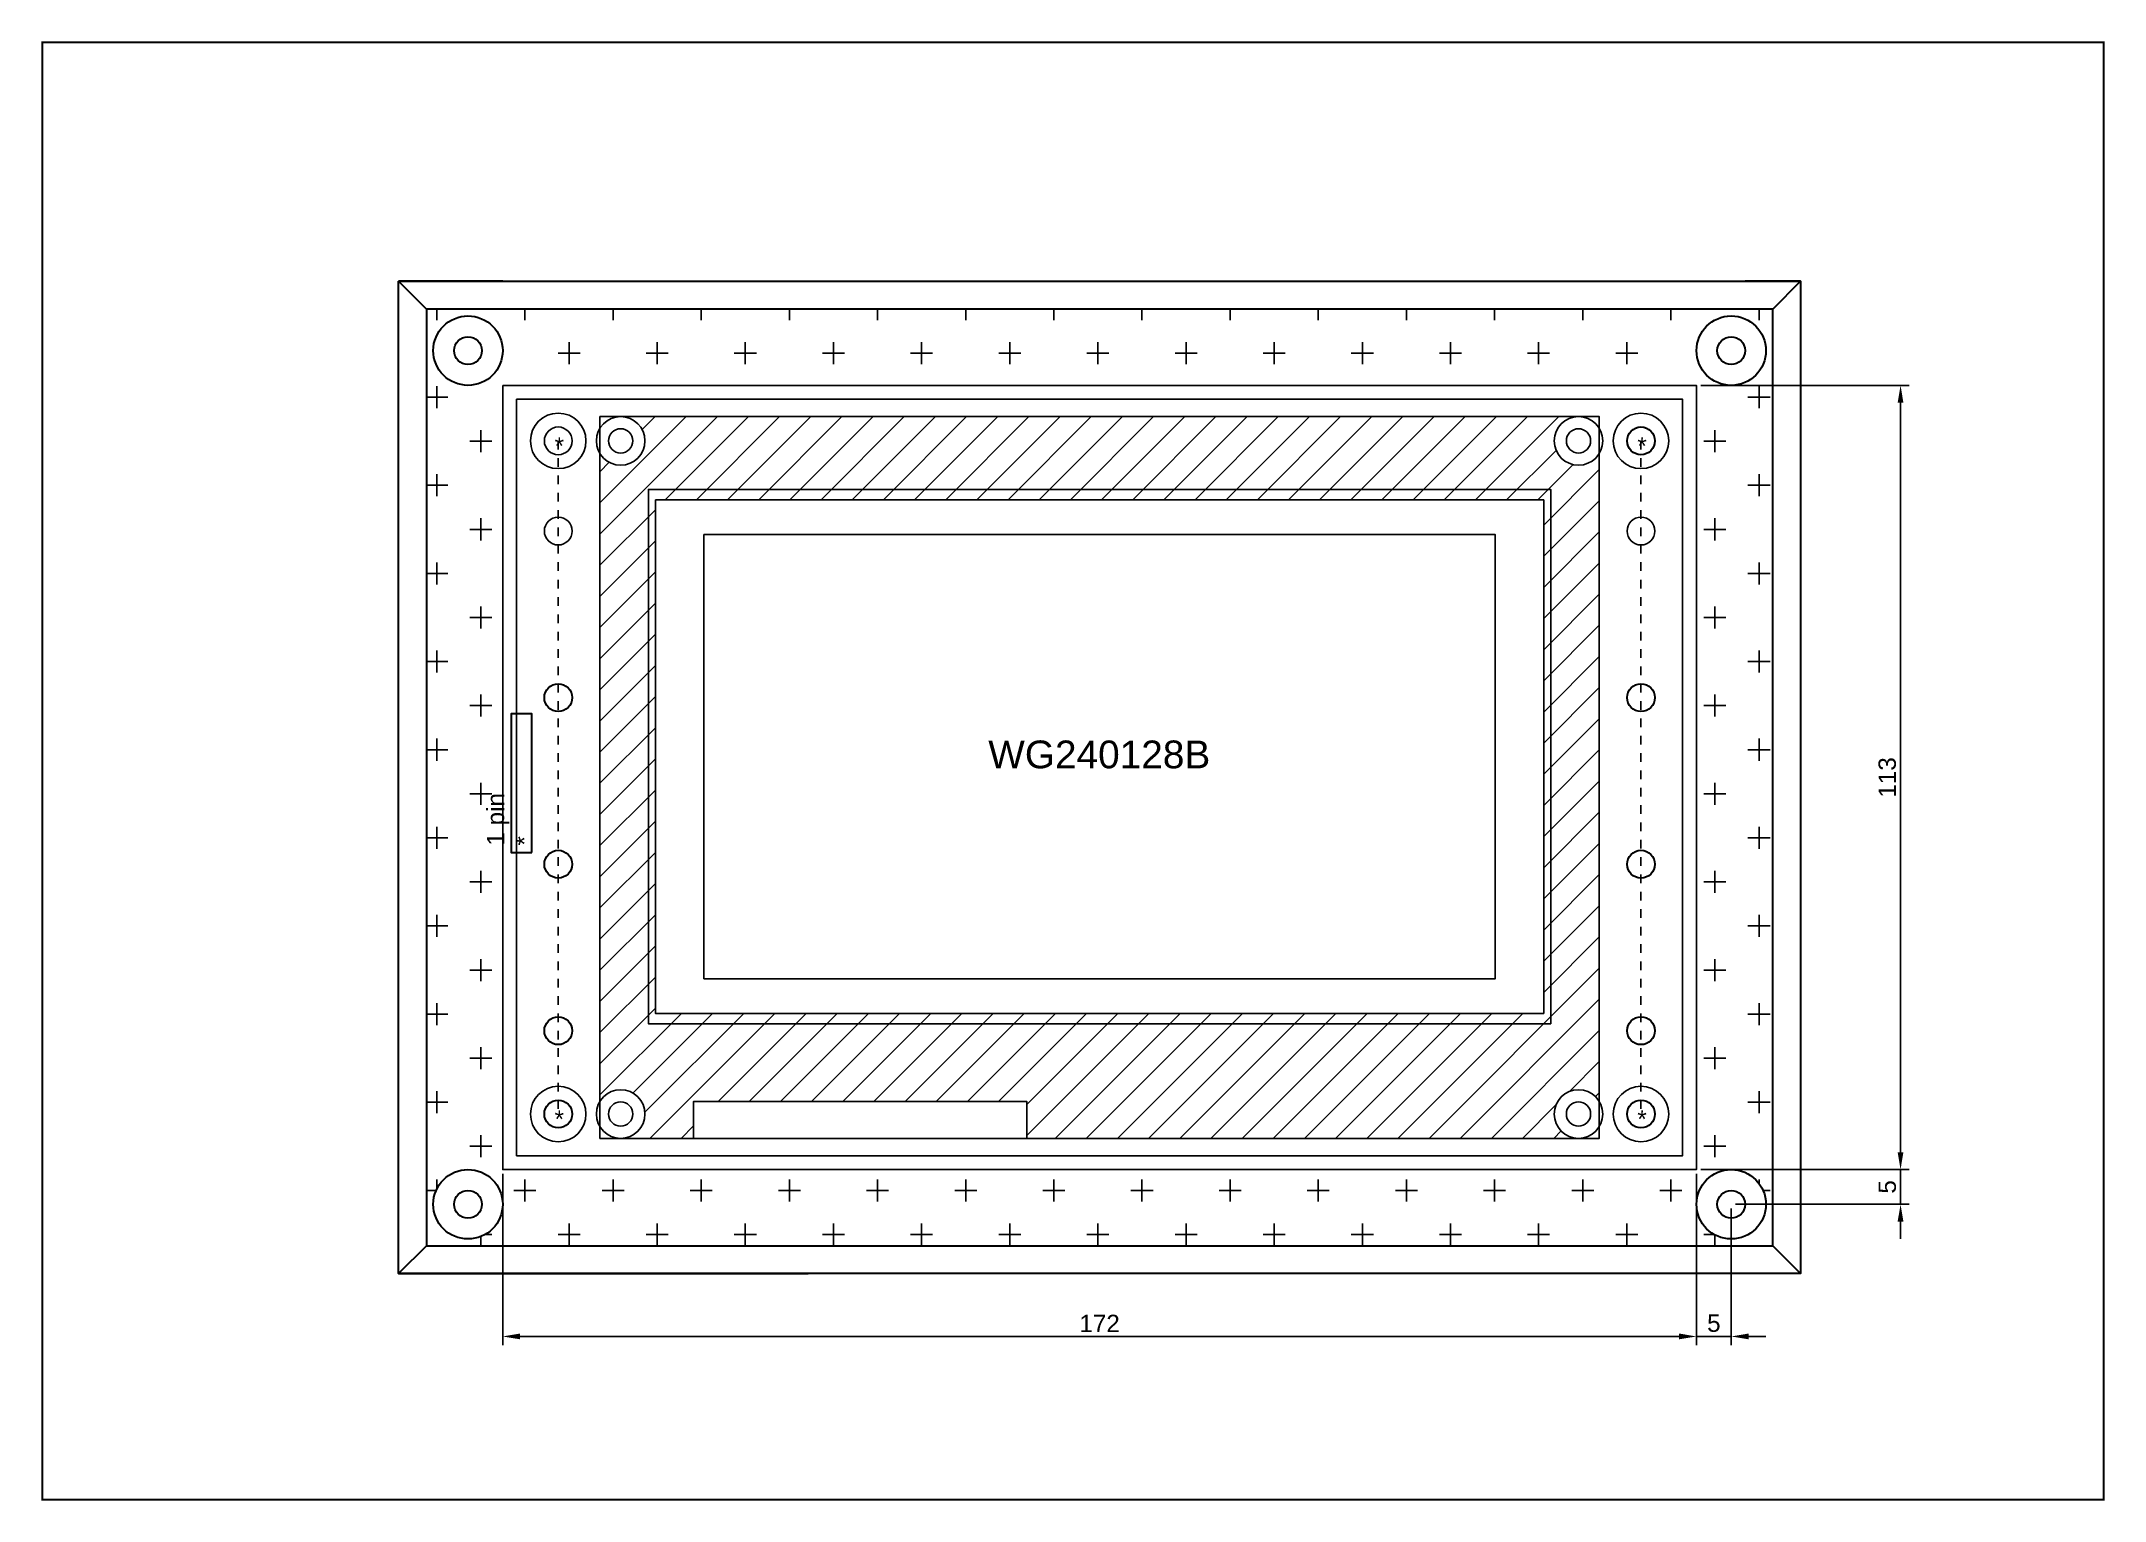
# Model space of a CAD drawing. Header units: millimetres. Extents: x 1615 to 2260, y 986 to 1808.
# Drawn here: x 1631.5 to 1928.8, y 985.7 to 1196 of the extents above; entities that cross this region are included whole.
import ezdxf

# ---------------------------------------------------------------- set-up
doc = ezdxf.new("R2010")
doc.units = ezdxf.units.MM
doc.linetypes.add('JIS_02_1.2', pattern=[2.5, 1.25, -1.25])
doc.layers.get('0').update_dxf_attribs({"lineweight": 30})
doc.layers.add('Вырез щита', color=10, linetype='Continuous')
doc.layers.add('скрытые линии', color=9, linetype='Continuous')
doc.styles.get("Standard").update_dxf_attribs({"font": 'arial.ttf'})
doc.dimstyles.new('ISO-25', dxfattribs={"dimtxt": 2.5, "dimasz": 2.5, "dimexe": 1.25, "dimexo": 0.625, "dimtad": 1, "dimtxsty": 'Standard', "dimcen": 2.5, "dimadec": 0, "dimazin": 0, "dimtfac": 1, "dimtmove": 0, "dimatfit": 3, "dimfxl": 1, "dimarcsym": 0})

msp = doc.modelspace()

# ---------------------------------------------------------------- texts
at = {"char_height": 2.5, "attachment_point": 1}
for insert in [(1861.487, 1138.999), (1705.487, 1041.999), (1861.487, 1041.999)]:
    msp.add_mtext_dynamic_manual_height_columns('*', width=4.83856, gutter_width=12.5, heights=[0], dxfattribs=dict(at, insert=insert))
at = {"insert": (1695.729, 1080.15), "char_height": 2.5, "attachment_point": 1, "rotation": 90}
msp.add_mtext_dynamic_manual_height_columns('1 pin^J*', width=8.89404, gutter_width=12.5, heights=[0], dxfattribs=at)
at = {"layer": 'скрытые линии', "attachment_point": 1}
for s, width, insert, char_height in [('*', 4.83856, (1705.487, 1138.999), 2.5), ('WG240128B', 71.91703, (1767.964, 1095.288), 4)]:
    msp.add_mtext_dynamic_manual_height_columns(s, width=width, gutter_width=12.5, heights=[0], dxfattribs=dict(at, insert=insert, char_height=char_height))

# ---------------------------------------------------------------- blocks, each defined once
blk = doc.blocks.new('*D107')
at = {"layer": 'Вырез щита', "color": 0, "lineweight": -2, "transparency": 16777216}
for p, q in [((1870.63, 1146.47), (1900.66, 1146.47)), ((1899.41, 1143.97), (1899.41, 1035.97)), ((1870.63, 1033.47), (1900.66, 1033.47))]:
    blk.add_line(p, q, dxfattribs=at)
at = {"layer": 'Вырез щита', "color": 0, "transparency": 16777216}
for points in [[(1898.99, 1143.97), (1899.82, 1143.97), (1899.41, 1146.47)], [(1898.99, 1035.97), (1899.82, 1035.97), (1899.41, 1033.47)]]:
    blk.add_solid(points, dxfattribs=at)
at = {"layer": 'Вырез щита', "color": 0, "transparency": 16777216, "insert": (1897.5, 1089.97), "char_height": 2.5, "attachment_point": 5, "rotation": 90}
blk.add_mtext('113', dxfattribs=at)
blk = doc.blocks.new('*D108')
at = {"layer": 'Вырез щита', "color": 0, "lineweight": -2, "transparency": 16777216}
for p, q in [((1899.41, 1035.97), (1899.41, 1038.47)), ((1870.63, 1033.47), (1900.66, 1033.47)), ((1899.41, 1033.47), (1899.41, 1028.47)), ((1875.63, 1028.47), (1900.66, 1028.47)), ((1899.41, 1025.97), (1899.41, 1023.47))]:
    blk.add_line(p, q, dxfattribs=at)
at = {"layer": 'Вырез щита', "color": 0, "transparency": 16777216}
for points in [[(1898.99, 1035.97), (1899.82, 1035.97), (1899.41, 1033.47)], [(1898.99, 1025.97), (1899.82, 1025.97), (1899.41, 1028.47)]]:
    blk.add_solid(points, dxfattribs=at)
at = {"layer": 'Вырез щита', "color": 0, "transparency": 16777216, "insert": (1897.51, 1030.97), "char_height": 2.5, "attachment_point": 5, "rotation": 90}
blk.add_mtext('5', dxfattribs=at)
blk = doc.blocks.new('*D109')
at = {"layer": 'Вырез щита', "color": 0, "lineweight": -2, "transparency": 16777216}
for p, q in [((1870.01, 1032.84), (1870.01, 1008.17)), ((1875.01, 1027.84), (1875.01, 1008.17)), ((1867.51, 1009.42), (1865.01, 1009.42)), ((1870.01, 1009.42), (1875.01, 1009.42)), ((1877.51, 1009.42), (1880.01, 1009.42))]:
    blk.add_line(p, q, dxfattribs=at)
at = {"layer": 'Вырез щита', "color": 0, "transparency": 16777216}
for points in [[(1867.51, 1009.84), (1867.51, 1009.01), (1870.01, 1009.42)], [(1877.51, 1009.84), (1877.51, 1009.01), (1875.01, 1009.42)]]:
    blk.add_solid(points, dxfattribs=at)
at = {"layer": 'Вырез щита', "color": 0, "transparency": 16777216, "insert": (1872.51, 1011.32), "char_height": 2.5, "attachment_point": 5}
blk.add_mtext('5', dxfattribs=at)
blk = doc.blocks.new('*D110')
at = {"layer": 'Вырез щита', "color": 0, "lineweight": -2, "transparency": 16777216}
for p, q in [((1698.01, 1032.84), (1698.01, 1008.17)), ((1870.01, 1032.84), (1870.01, 1008.17)), ((1867.51, 1009.42), (1700.51, 1009.42))]:
    blk.add_line(p, q, dxfattribs=at)
at = {"layer": 'Вырез щита', "color": 0, "transparency": 16777216}
for points in [[(1700.51, 1009.84), (1700.51, 1009.01), (1698.01, 1009.42)], [(1867.51, 1009.84), (1867.51, 1009.01), (1870.01, 1009.42)]]:
    blk.add_solid(points, dxfattribs=at)
at = {"layer": 'Вырез щита', "color": 0, "transparency": 16777216, "insert": (1784.01, 1011.3), "char_height": 2.5, "attachment_point": 5}
blk.add_mtext('172', dxfattribs=at)

# ---------------------------------------------------------------- dimensions: what is measured, and where the dimension line sits
at = {"layer": 'Вырез щита'}
for base, p1, p2, picture, middle in [((1899.406, 1033.468), (1870.009, 1146.468), (1870.009, 1033.468), '*D107', (1897.503, 1089.968)), ((1899.406, 1028.468), (1870.009, 1033.468), (1875.009, 1028.468), '*D108', (1897.509, 1030.968))]:
    dim = msp.add_linear_dim(base=base, p1=p1, p2=p2, angle=90, dimstyle='ISO-25', dxfattribs=at)
    dim.commit()
    dim.dimension.update_dxf_attribs({"geometry": picture, "text_midpoint": middle})
for base, p2, picture, middle in [((1698.009, 1009.423), (1698.009, 1033.468), '*D110', (1784.009, 1011.303)), ((1875.009, 1009.423), (1875.009, 1028.468), '*D109', (1872.509, 1011.319))]:
    dim = msp.add_linear_dim(base=base, p1=(1870.009, 1033.468), p2=p2, dimstyle='ISO-25', dxfattribs=at)
    dim.commit()
    dim.dimension.update_dxf_attribs({"geometry": picture, "text_midpoint": middle})

# ---------------------------------------------------------------- hatches: boundary and pattern name
at = {"layer": 'Вырез щита'}
h = msp.add_hatch(dxfattribs=at)
h.set_pattern_fill('CROSS', color=256)
h.set_pattern_definition([(0, (16.8726, -296.685), (6.35, 6.35), [3.175, -9.525]), (90, (18.46, -298.272), (-6.35, 6.35), [3.175, -9.525])])
h.paths.add_polyline_path([(1881.009, 1157.468), (1687.009, 1157.468), (1687.009, 1022.468), (1881.009, 1022.468)])
h.paths.add_polyline_path([(1870.009, 1033.468), (1698.009, 1033.468), (1698.009, 1146.468), (1870.009, 1146.468)], flags=16)
h.paths.add_polyline_path([(1868.009, 1035.468), (1700.009, 1035.468), (1700.009, 1144.468), (1868.009, 1144.468)], flags=0)
h.paths.add_polyline_path([(1860.009, 1125.468, -1), (1864.009, 1125.468, -1)], flags=0)
h.paths.add_polyline_path([(1856.009, 1043.27, -0.1361061), (1856.509, 1041.468, -0.1361061), (1856.009, 1039.665), (1856.009, 1037.968), (1712.009, 1037.968), (1712.009, 1039.665, -0.1361061), (1711.509, 1041.468, -0.1361061), (1712.009, 1043.27), (1712.009, 1136.665, -0.1361061), (1711.509, 1138.468, -0.1361061), (1712.009, 1140.27), (1712.009, 1141.968), (1856.009, 1141.968), (1856.009, 1140.27, -0.1361061), (1856.509, 1138.468, -0.1361061), (1856.009, 1136.665)], flags=0)
h.paths.add_polyline_path([(1860.009, 1138.468, -1), (1864.009, 1138.468, -1)], flags=0)
h.paths.add_polyline_path([(1848.009, 1055.968), (1720.009, 1055.968), (1720.009, 1129.968), (1848.009, 1129.968)], flags=0)
h.paths.add_polyline_path([(1851.259, 1138.468, -1), (1854.759, 1138.468, -1)], flags=0)
h.paths.add_polyline_path([(1870.009, 1151.468, -1), (1880.009, 1151.468, -1)], flags=16)
h.paths.add_polyline_path([(1873.009, 1151.468, -1), (1877.009, 1151.468, -1)], flags=0)
h.paths.add_polyline_path([(1864.009, 1041.468, -1), (1860.009, 1041.468, -1)], flags=0)
h.paths.add_polyline_path([(1854.759, 1041.468, -1), (1851.259, 1041.468, -1)], flags=0)
h.paths.add_polyline_path([(1880.009, 1028.468, -1), (1870.009, 1028.468, -1)], flags=16)
h.paths.add_polyline_path([(1877.009, 1028.468, -1), (1873.009, 1028.468, -1)], flags=0)
h.paths.add_polyline_path([(1773.509, 1043.285), (1773.509, 1037.968), (1725.509, 1037.968), (1725.509, 1043.285)], flags=0)
h.paths.add_polyline_path([(1713.259, 1138.468, -1), (1716.759, 1138.468, -1)], flags=0)
h.paths.add_polyline_path([(1706.009, 1134.468), (1706.009, 1127.468, -0.4142136), (1708.009, 1125.468, -0.4142136), (1706.009, 1123.468), (1706.009, 1103.468, -0.4142136), (1708.009, 1101.468, -0.4142136), (1706.009, 1099.468), (1706.009, 1079.468, -0.4142136), (1708.009, 1077.468, -0.4142136), (1706.009, 1075.468), (1706.009, 1055.468, -0.4142136), (1708.009, 1053.468, -0.4142136), (1706.009, 1051.468), (1706.009, 1045.468, -0.4142136), (1710.009, 1041.468, -1), (1702.009, 1041.468, -0.4142136), (1706.009, 1045.468), (1706.009, 1051.468, -0.4142136), (1704.009, 1053.468, -0.4142136), (1706.009, 1055.468), (1706.009, 1075.468, -0.4142136), (1704.009, 1077.468, -0.4142136), (1706.009, 1079.468), (1706.009, 1099.468, -0.4142136), (1704.009, 1101.468, -0.4142136), (1706.009, 1103.468), (1706.009, 1123.468, -0.4142136), (1704.009, 1125.468, -0.4142136), (1706.009, 1127.468), (1706.009, 1134.468, -0.4142136), (1702.009, 1138.468, -1), (1710.009, 1138.468, -0.4142136)], flags=0)
h.paths.add_polyline_path([(1704.009, 1138.468, -1), (1708.009, 1138.468, -1)], flags=0)
h.paths.add_polyline_path([(1716.759, 1041.468, -1), (1713.259, 1041.468, -1)], flags=0)
h.paths.add_polyline_path([(1688.009, 1151.468, -1), (1698.009, 1151.468, -1)], flags=16)
h.paths.add_polyline_path([(1708.009, 1041.468, -1), (1704.009, 1041.468, -1)], flags=0)
h.paths.add_polyline_path([(1691.009, 1151.468, -1), (1695.009, 1151.468, -1)], flags=0)
h.paths.add_polyline_path([(1698.009, 1028.468, -1), (1688.009, 1028.468, -1)], flags=16)
h.paths.add_polyline_path([(1695.009, 1028.468, -1), (1691.009, 1028.468, -1)], flags=0)
h.paths.add_polyline_path([(1766.896, 1089.035), (1800.89, 1089.035), (1800.89, 1097.278), (1766.896, 1097.278)], flags=8)
at = {"layer": 'скрытые линии'}
h = msp.add_hatch(dxfattribs=at)
h.set_pattern_fill('ANSI31', color=256)
h.set_pattern_definition([(45, (167.8303, -297.9013), (-2.245064, 2.245064), [])])
h.paths.add_polyline_path([(1715.009, 1141.968, -0.4142136), (1718.509, 1138.468, -0.7603989), (1712.009, 1136.665), (1712.009, 1043.27, -0.7603989), (1718.509, 1041.468, -0.4142136), (1715.009, 1037.968), (1725.509, 1037.968), (1725.509, 1043.285), (1773.509, 1043.285), (1773.509, 1037.968), (1853.009, 1037.968, -0.4142136), (1849.509, 1041.468, -0.7603989), (1856.009, 1043.27), (1856.009, 1136.665, -0.7603989), (1849.509, 1138.468, -0.4142136), (1853.009, 1141.968)])
h.paths.add_polyline_path([(1848.009, 1129.968), (1848.009, 1055.968), (1720.009, 1055.968), (1720.009, 1129.968)], flags=16)
h.paths.add_polyline_path([(1766.896, 1089.035), (1800.89, 1089.035), (1800.89, 1097.278), (1766.896, 1097.278)], flags=8)

# ---------------------------------------------------------------- linework, layer by layer
for p, q in [((1698.009, 1161.468), (1683.009, 1161.468)), ((1687.009, 1157.468), (1683.009, 1161.468)), ((1885.009, 1161.468), (1877.009, 1161.468)), ((1881.009, 1157.468), (1885.009, 1161.468)), ((1881.009, 1151.468), (1881.009, 1157.468)), ((1687.009, 1022.468), (1683.009, 1018.468)), ((1885.009, 1018.468), (1881.009, 1022.468)), ((1683.009, 1018.468), (1742.009, 1018.468))]:
    msp.add_line(p, q)
at = {"const_width": 0.3}
msp.add_lwpolyline([(1928.677, 985.899), (1631.677, 985.899), (1631.677, 1195.899), (1928.677, 1195.899)], close=True, dxfattribs=at)
for points in [[(1683.009, 1161.468), (1885.009, 1161.468), (1885.009, 1018.468), (1683.009, 1018.468)], [(1687.009, 1022.468), (1881.009, 1022.468), (1881.009, 1157.468), (1687.009, 1157.468)], [(1702.21, 1079.146), (1702.21, 1099.146), (1699.21, 1099.146), (1699.21, 1079.146)]]:
    msp.add_lwpolyline(points, close=True)
for centre, radius in [((1693.009, 1151.468), 5), ((1875.009, 1151.468), 5), ((1693.009, 1151.468), 2), ((1875.009, 1151.468), 2), ((1862.009, 1138.468), 2), ((1706.009, 1101.468), 2), ((1862.009, 1101.468), 2), ((1706.009, 1077.468), 2), ((1862.009, 1077.468), 2), ((1706.009, 1053.468), 2), ((1862.009, 1053.468), 2), ((1706.009, 1041.468), 2), ((1862.009, 1041.468), 2), ((1693.009, 1028.468), 5), ((1875.009, 1028.468), 5), ((1693.009, 1028.468), 2), ((1875.009, 1028.468), 2)]:
    msp.add_circle(centre, radius)
at = {"layer": 'Вырез щита'}
msp.add_lwpolyline([(1698.009, 1146.468), (1870.009, 1146.468), (1870.009, 1033.468), (1698.009, 1033.468)], close=True, dxfattribs=at)
at = {"layer": 'скрытые линии'}
for p, q in [((1706.009, 1144.468), (1700.009, 1144.468)), ((1715.009, 1141.968), (1712.009, 1141.968)), ((1712.009, 1141.968), (1712.009, 1129.968)), ((1712.009, 1141.968), (1712.009, 1124.968)), ((1712.009, 1141.968), (1720.009, 1141.968)), ((1712.009, 1141.968), (1727.009, 1141.968)), ((1715.009, 1141.968), (1718.009, 1141.968)), ((1720.009, 1141.968), (1848.009, 1141.968)), ((1727.009, 1141.968), (1841.009, 1141.968)), ((1853.009, 1141.968), (1850.009, 1141.968)), ((1853.009, 1141.968), (1856.009, 1141.968)), ((1712.009, 1129.968), (1712.009, 1055.968)), ((1712.009, 1124.968), (1712.009, 1060.968)), ((1725.509, 1037.968), (1725.509, 1040.834)), ((1773.509, 1040.834), (1773.509, 1037.968)), ((1712.009, 1037.968), (1725.509, 1037.968)), ((1718.009, 1037.968), (1715.009, 1037.968)), ((1853.009, 1037.968), (1850.009, 1037.968)), ((1856.009, 1037.968), (1853.009, 1037.968))]:
    msp.add_line(p, q, dxfattribs=at)
at = {"layer": 'скрытые линии', "linetype": 'JIS_02_1.2'}
for p, q in [((1706.009, 1138.468), (1706.009, 1041.468)), ((1862.009, 1138.468), (1862.009, 1041.468))]:
    msp.add_line(p, q, dxfattribs=at)
at = {"layer": 'скрытые линии'}
for points in [[(1700.009, 1144.468), (1868.009, 1144.468), (1868.009, 1035.468), (1700.009, 1035.468)], [(1712.009, 1037.968), (1856.009, 1037.968), (1856.009, 1141.968), (1712.009, 1141.968)], [(1849.009, 1054.468), (1719.009, 1054.468), (1719.009, 1131.468), (1849.009, 1131.468)], [(1720.009, 1129.968), (1848.009, 1129.968), (1848.009, 1055.968), (1720.009, 1055.968)], [(1727.009, 1124.968), (1841.009, 1124.968), (1841.009, 1060.968), (1727.009, 1060.968)], [(1725.509, 1037.968), (1773.509, 1037.968), (1773.509, 1043.285), (1725.509, 1043.285)]]:
    msp.add_lwpolyline(points, close=True, dxfattribs=at)
for centre, radius in [((1706.009, 1138.468), 4), ((1715.009, 1138.468), 3.5), ((1853.009, 1138.468), 3.5), ((1862.009, 1138.468), 4), ((1706.009, 1138.468), 2), ((1706.009, 1138.468), 2), ((1715.009, 1138.468), 1.75), ((1853.009, 1138.468), 1.75), ((1862.009, 1138.468), 2), ((1706.009, 1125.468), 2), ((1862.009, 1125.468), 2), ((1706.009, 1101.468), 2), ((1862.009, 1101.468), 2), ((1706.009, 1077.468), 2), ((1862.009, 1077.468), 2), ((1706.009, 1053.468), 2), ((1706.009, 1053.468), 2), ((1862.009, 1053.468), 2), ((1706.009, 1041.468), 4), ((1715.009, 1041.468), 3.5), ((1853.009, 1041.468), 3.5), ((1862.009, 1041.468), 4), ((1706.009, 1041.468), 2), ((1715.009, 1041.468), 1.75), ((1853.009, 1041.468), 1.75), ((1862.009, 1041.468), 2)]:
    msp.add_circle(centre, radius, dxfattribs=at)

msp.set_redraw_order([(e.dxf.handle, doc.entitydb.next_handle()) for e in msp.query("TEXT MTEXT ATTDEF DIMENSION ARC_DIMENSION")])  # texts and dimensions are drawn at this point

doc.saveas('drawing.dxf')
